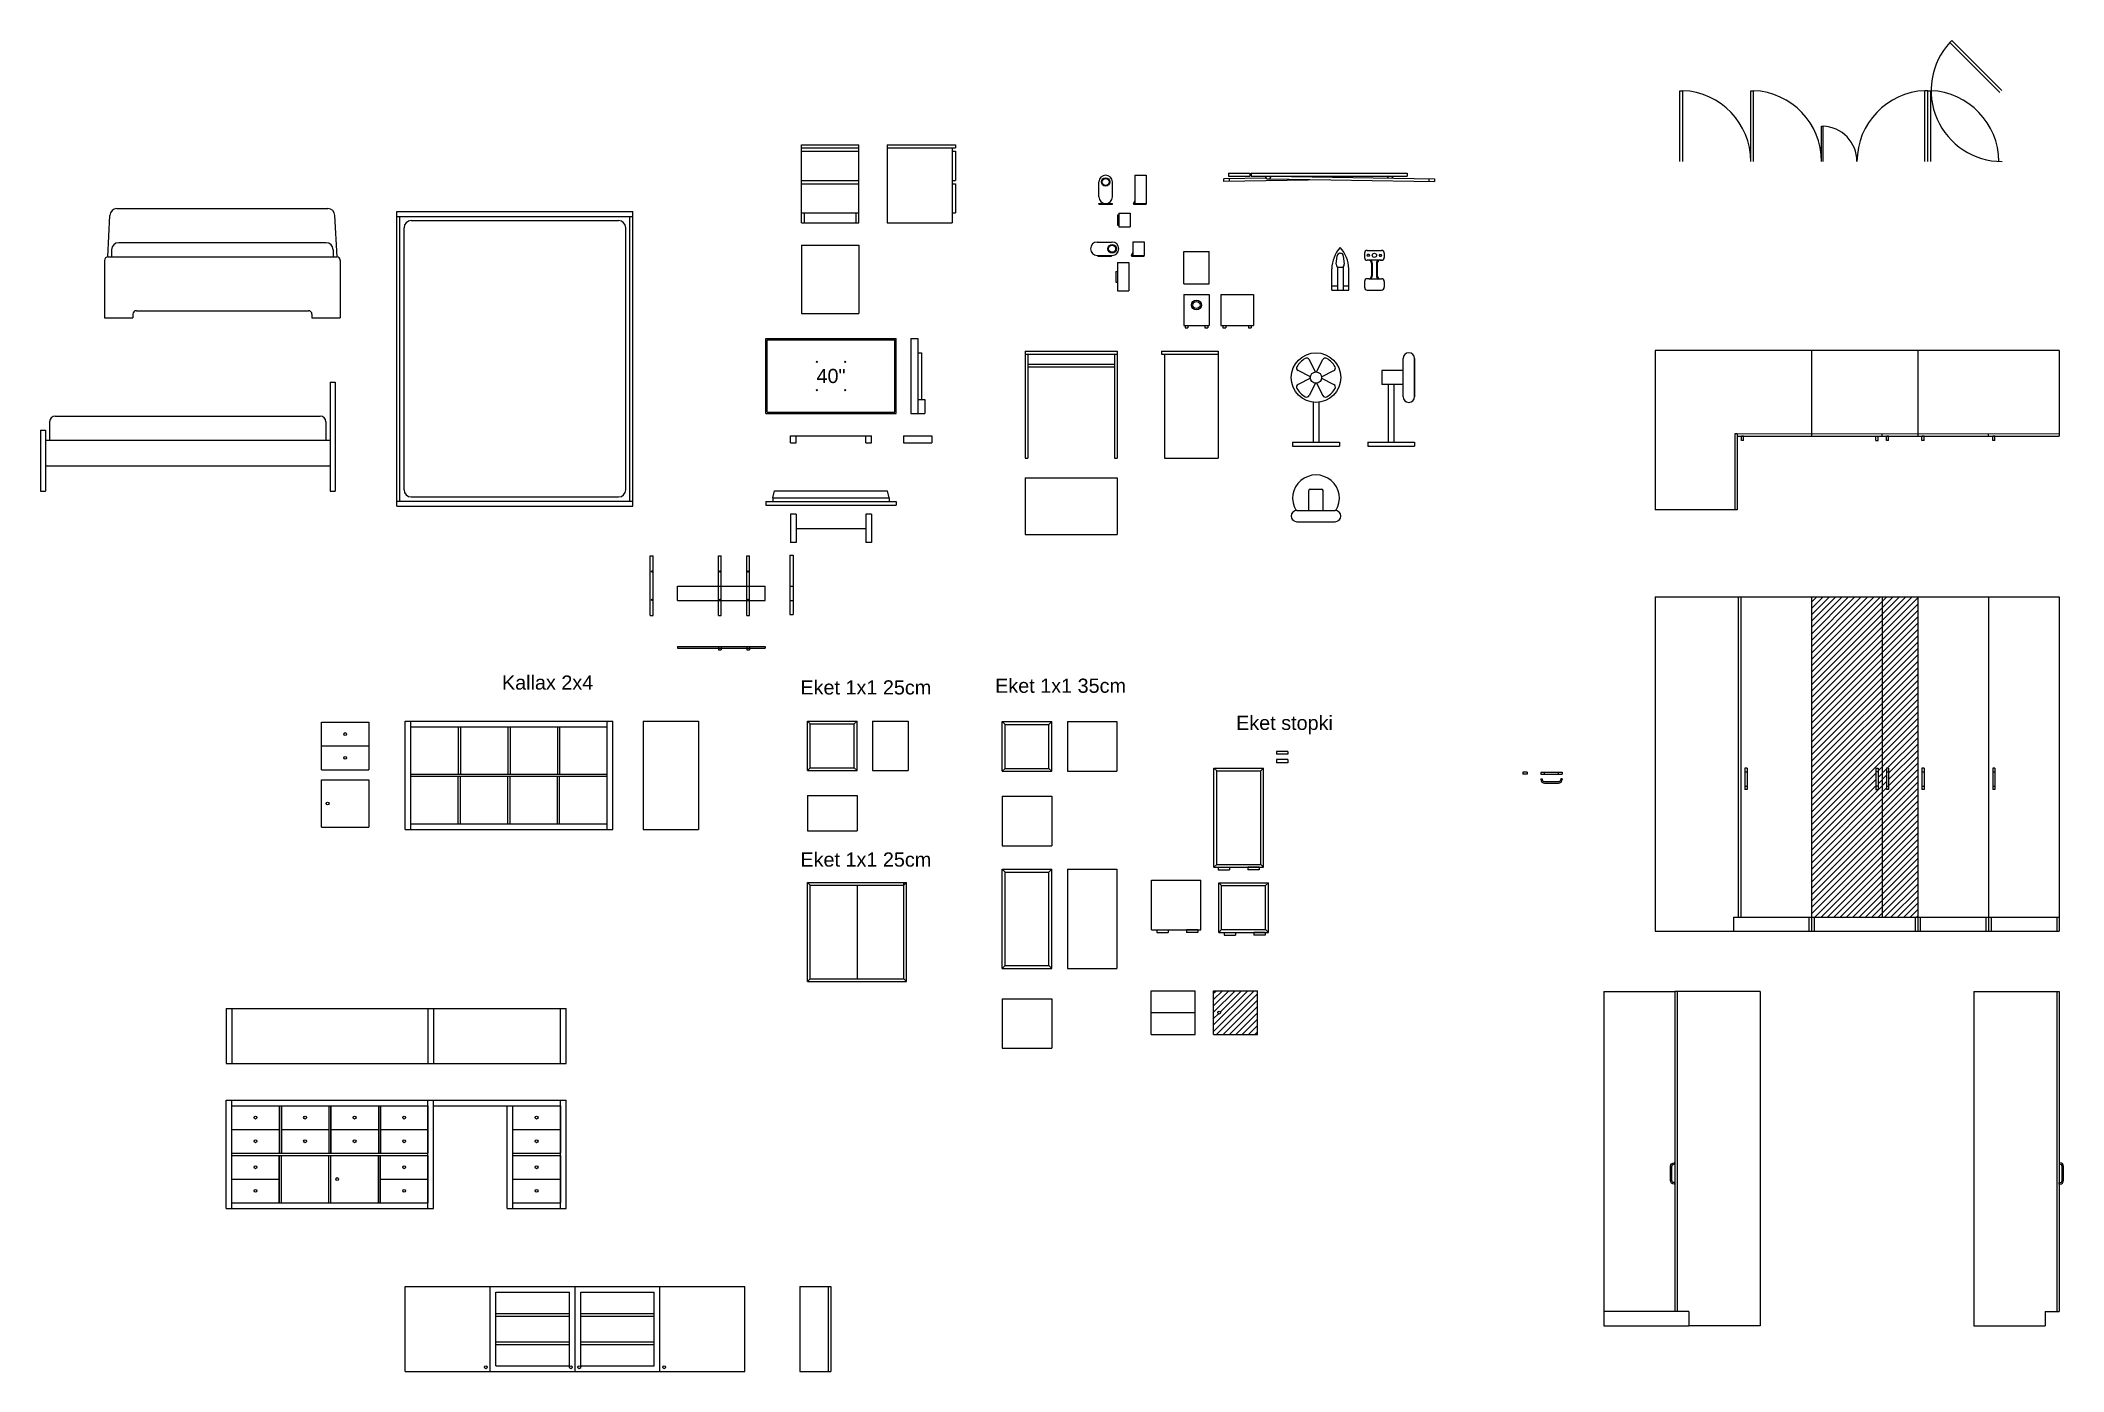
# Model space of a CAD drawing. Header units: millimetres. Extents: x 583 to 3257, y -824 to 1558.
# Drawn here: x 583 to 2012, y 619 to 1558 of the extents above; entities that cross this region are included whole.
import ezdxf
from ezdxf.lldxf.tags import DXFTag

# ---------------------------------------------------------------- set-up
doc = ezdxf.new("R2010")
doc.units = ezdxf.units.MM
tags = doc.linetypes.add('03B018', pattern=[5.4, 2.16, -3.24]).pattern_tags.tags
tags[6:7] = [DXFTag(74, 4), DXFTag(75, 0), DXFTag(340, '0'), DXFTag(46, 1.0), DXFTag(50, 0.0), DXFTag(44, 0.0), DXFTag(45, 0.0)]
tags[4:5] = [DXFTag(74, 4), DXFTag(75, 0), DXFTag(340, '0'), DXFTag(46, 1.0), DXFTag(50, 0.0), DXFTag(44, 0.0), DXFTag(45, 0.0)]

msp = doc.modelspace()

# ---------------------------------------------------------------- texts
at = {"char_height": 10, "attachment_point": 5}
for s, insert, width in [('{\\fArial|b0|i0|c238|p0;40"}', (1141.168, 1321.527), 90), ('{\\fArial|b0|i0|c238|p0;Kallax 2x4}', (941.022, 1105.138), 128.96543), ('{\\fArial|b0|i0|c238|p0;Eket 1x1 25cm}', (1165.759, 1101.71), 128.96543), ('{\\fArial|b0|i0|c238|p0;Eket 1x1 35cm}', (1303.261, 1102.907), 128.96543), ('{\\fArial|b0|i0|c238|p0;Eket stopki}', (1461.411, 1075.25), 106.68525), ('{\\fArial|b0|i0|c238|p0;Eket 1x1 25cm}', (1165.759, 980.213), 128.96543)]:
    msp.add_mtext(s, dxfattribs=dict(at, insert=insert, width=width))

# ---------------------------------------------------------------- blocks, each defined once
blk = doc.blocks.new('Z$W@#19718')
for p, q in [((0, 0), (0, 42)), ((0, 42), (2, 42)), ((2, 0), (2, 42)), ((0, 0), (2, 0))]:
    blk.add_line(p, q)
for centre in [(1, 31), (1, 11)]:
    blk.add_circle(centre, 0.4)
blk = doc.blocks.new('Z$W@#24218')
for p, q in [((0, 15), (0.5, 15)), ((0, 15), (0, 14)), ((0, 14), (0.5, 14)), ((0, 0), (0, 1)), ((0, 1), (0.5, 1)), ((0, 0), (0.5, 0)), ((2, 2.5), (2, 12.5)), ((3, 2.5), (3, 12.5))]:
    blk.add_line(p, q)
for centre, radius, start, end in [((0.5, 12.5), 2.5, 0, 90), ((0.5, 12.5), 1.5, 0, 90), ((0.5, 2.5), 1.5, 270, 0), ((0.5, 2.5), 2.5, 270, 0)]:
    blk.add_arc(centre, radius, start, end)
blk = doc.blocks.new('Z$W@#10013')
for p, q in [((0, 0), (0, 33.5)), ((0, 33.5), (33.5, 33.5)), ((33.5, 33.5), (33.5, 0)), ((0, 0), (33.5, 0))]:
    blk.add_line(p, q)
blk.add_circle((4.4, 16.8), 1)
blk = doc.blocks.new('Z$W@#30806')
for p, q in [((0, 0), (0, 33.5)), ((0, 33.5), (33.5, 33.5)), ((33.5, 33.5), (33.5, 0)), ((0, 16.8), (33.5, 16.8)), ((0, 0), (33.5, 0))]:
    blk.add_line(p, q)
for centre in [(16.7, 25.1), (16.7, 8.4)]:
    blk.add_circle(centre, 1)
blk = doc.blocks.new('Z$W@#6659')
for p, q in [((0, 0), (0, 33.5)), ((0, 33.5), (33.5, 33.5)), ((33.5, 33.5), (33.5, 0)), ((0, 16.8), (33.5, 16.8)), ((0, 0), (33.5, 0))]:
    blk.add_line(p, q)
for centre in [(16.7, 25.1), (16.7, 8.4)]:
    blk.add_circle(centre, 1)
blk = doc.blocks.new('Z$W@#11045')
for p, q in [((0, 0), (0, 33.5)), ((0, 33.5), (33.5, 33.5)), ((33.5, 33.5), (33.5, 0)), ((0, 16.8), (33.5, 16.8)), ((0, 0), (33.5, 0))]:
    blk.add_line(p, q)
for centre in [(16.7, 25.1), (16.7, 8.4)]:
    blk.add_circle(centre, 1)
blk = doc.blocks.new('Z$W@#21202')
for p, q in [((0, 0), (0, 33.5)), ((0, 33.5), (33.5, 33.5)), ((33.5, 33.5), (33.5, 0)), ((0, 16.8), (33.5, 16.8)), ((0, 0), (33.5, 0))]:
    blk.add_line(p, q)
for centre in [(16.7, 25.1), (16.7, 8.4)]:
    blk.add_circle(centre, 1)
blk = doc.blocks.new('Z$W@#22273')
for p, q in [((0, 0), (0, 33.5)), ((0, 33.5), (33.5, 33.5)), ((33.5, 33.5), (33.5, 0)), ((0, 16.8), (33.5, 16.8)), ((0, 0), (33.5, 0))]:
    blk.add_line(p, q)
for centre in [(16.7, 25.1), (16.7, 8.4)]:
    blk.add_circle(centre, 1)
blk = doc.blocks.new('Z$W@#16909')
for p, q in [((0, 0), (0, 33.5)), ((0, 33.5), (33.5, 33.5)), ((33.5, 33.5), (33.5, 0)), ((0, 16.8), (33.5, 16.8)), ((0, 0), (33.5, 0))]:
    blk.add_line(p, q)
for centre in [(16.7, 25.1), (16.7, 8.4)]:
    blk.add_circle(centre, 1)
blk = doc.blocks.new('Z$W@#27276')
for p, q in [((0, 0), (0, 33.5)), ((0, 33.5), (33.5, 33.5)), ((33.5, 33.5), (33.5, 0)), ((0, 16.8), (33.5, 16.8)), ((0, 0), (33.5, 0))]:
    blk.add_line(p, q)
for centre in [(16.7, 25.1), (16.7, 8.4)]:
    blk.add_circle(centre, 1)
blk = doc.blocks.new('Z$W@#724')
for p, q in [((0, 0), (0, 33.5)), ((0, 33.5), (33.5, 33.5)), ((33.5, 33.5), (33.5, 0)), ((0, 16.8), (33.5, 16.8)), ((0, 0), (33.5, 0))]:
    blk.add_line(p, q)
for centre in [(16.7, 25.1), (16.7, 8.4)]:
    blk.add_circle(centre, 1)

# ---------------------------------------------------------------- hatches: boundary and pattern name
h = msp.add_hatch()
h.set_pattern_fill('ANSI31', color=256, style=0)
h.set_pattern_definition([(45, (-292.775, 1617.4406), (-2.245064, 2.245064), [])])
h.paths.add_polyline_path([(1833.53, 939.689), (1883.53, 939.689), (1883.53, 1165.689), (1833.53, 1165.689)])
h.paths.add_polyline_path([(1879.03, 1032.189), (1879.03, 1029.689), (1880.53, 1029.689), (1880.53, 1032.189), (1880.53, 1042.189), (1880.53, 1044.689), (1879.03, 1044.689), (1879.03, 1042.189)], flags=16)
h.paths.add_polyline_path([(1908.53, 939.689), (1908.53, 1165.689), (1883.53, 1165.689), (1883.53, 939.689)])
h.paths.add_polyline_path([(1886.53, 1032.189), (1886.53, 1029.689), (1888.03, 1029.689), (1888.03, 1032.189), (1888.03, 1042.189), (1888.03, 1044.689), (1886.53, 1044.689), (1886.53, 1042.189)], flags=16)
h = msp.add_hatch()
h.set_pattern_fill('ANSI31', color=256, style=0)
h.paths.add_polyline_path([(1411.314, 887.723), (1411.314, 856.723), (1442.314, 856.723), (1442.314, 887.723)])
h.paths.add_polyline_path([(1416.298, 872.223, 1), (1414.298, 872.223, 1)], flags=16)

# ---------------------------------------------------------------- linework, layer by layer
for p, q in [((1931.232, 1556.968), (1932.646, 1558.382)), ((1968.002, 1523.027), (1932.646, 1558.382)), ((1966.587, 1521.613), (1931.232, 1556.968)), ((1740.675, 1472.957), (1740.675, 1522.957)), ((1740.675, 1522.957), (1742.675, 1522.957)), ((1742.675, 1472.957), (1742.675, 1522.957)), ((1790.675, 1472.957), (1790.675, 1522.957)), ((1790.675, 1522.957), (1792.675, 1522.957)), ((1792.675, 1472.957), (1792.675, 1522.957)), ((1913.675, 1472.957), (1913.675, 1522.957)), ((1915.675, 1522.957), (1913.675, 1522.957)), ((1913.675, 1472.957), (1913.675, 1522.957)), ((1915.675, 1522.957), (1913.675, 1522.957)), ((1915.675, 1472.957), (1915.675, 1522.957)), ((1915.675, 1472.957), (1915.675, 1522.957)), ((1915.675, 1472.957), (1915.675, 1522.957)), ((1915.748, 1472.957), (1915.748, 1522.957)), ((1915.748, 1522.957), (1917.748, 1522.957)), ((1917.748, 1472.957), (1917.748, 1522.957)), ((1918.045, 1522.984), (1918.045, 1520.984)), ((1840.675, 1472.957), (1840.675, 1497.957)), ((1840.675, 1472.957), (1840.675, 1497.957)), ((1840.675, 1472.957), (1840.675, 1497.957)), ((1840.675, 1497.957), (1841.675, 1497.957)), ((1841.675, 1472.957), (1841.675, 1497.957)), ((1120.357, 1429.655), (1120.357, 1484.655)), ((1120.357, 1484.655), (1160.857, 1484.655)), ((1120.357, 1482.655), (1160.857, 1482.655)), ((1120.357, 1480.155), (1160.857, 1480.155)), ((1160.857, 1429.655), (1160.857, 1484.655)), ((1180.913, 1484.655), (1229.113, 1484.655)), ((1180.913, 1484.655), (1180.913, 1429.655)), ((1180.913, 1482.655), (1229.113, 1482.655)), ((1226.613, 1482.655), (1226.613, 1429.655)), ((1226.613, 1480.155), (1229.113, 1480.155)), ((1229.113, 1484.655), (1229.113, 1482.655)), ((1229.113, 1480.155), (1229.113, 1459.655)), ((1120.357, 1459.655), (1160.857, 1459.655)), ((1226.613, 1459.655), (1229.113, 1459.655)), ((1330.335, 1448.034), (1330.335, 1458.534)), ((1339.835, 1448.034), (1339.835, 1458.534)), ((1355.704, 1463.284), (1363.704, 1463.284)), ((1355.704, 1463.284), (1355.704, 1443.284)), ((1363.704, 1463.284), (1363.704, 1442.784)), ((1448.529, 1461.243), (1418.528, 1460.748)), ((1418.561, 1458.748), (1418.528, 1460.748)), ((1492.945, 1459.977), (1418.561, 1458.748)), ((1421.945, 1464.683), (1421.945, 1462.683)), ((1421.945, 1464.683), (1436.945, 1464.683)), ((1421.945, 1462.683), (1436.945, 1462.683)), ((1422.561, 1458.814), (1422.528, 1460.814)), ((1436.945, 1464.683), (1436.945, 1462.683)), ((1436.945, 1464.183), (1437.945, 1464.183)), ((1436.945, 1463.183), (1437.945, 1463.183)), ((1437.945, 1464.683), (1547.945, 1464.683)), ((1437.945, 1464.683), (1437.945, 1462.683)), ((1437.945, 1462.683), (1547.945, 1462.683)), ((1450.174, 1460.683), (1567.278, 1458.749)), ((1451.951, 1462.654), (1567.36, 1460.748)), ((1533.939, 1462.654), (1492.945, 1461.977)), ((1547.945, 1464.683), (1547.945, 1462.683)), ((1563.359, 1460.814), (1563.277, 1458.815)), ((1567.36, 1460.748), (1567.278, 1458.749)), ((1120.357, 1457.155), (1160.857, 1457.155)), ((1226.613, 1457.155), (1229.113, 1457.155)), ((1229.113, 1457.155), (1229.113, 1436.655)), ((1330.335, 1443.284), (1339.835, 1443.284)), ((1330.335, 1442.784), (1330.335, 1443.284)), ((1339.835, 1442.784), (1339.835, 1443.284)), ((1354.704, 1443.284), (1355.704, 1445.284)), ((1354.704, 1443.284), (1363.704, 1443.284)), ((1354.704, 1443.284), (1354.704, 1442.784)), ((630.372, 1405.664), (631.893, 1434.937)), ((636.886, 1439.678), (785.892, 1439.678)), ((792.406, 1405.664), (790.885, 1434.937)), ((834.671, 1229.711), (834.671, 1437.711)), ((834.671, 1437.711), (1001.171, 1437.711)), ((834.671, 1434.211), (1001.171, 1434.211)), ((836.671, 1233.211), (836.671, 1434.211)), ((844.671, 1431.211), (991.171, 1431.211)), ((999.171, 1233.211), (999.171, 1434.211)), ((1001.171, 1229.711), (1001.171, 1437.711)), ((1120.357, 1436.655), (1160.857, 1436.655)), ((1120.357, 1429.655), (1160.857, 1429.655)), ((1122.357, 1429.655), (1122.357, 1436.655)), ((1158.857, 1429.655), (1158.857, 1436.655)), ((1180.913, 1429.655), (1226.613, 1429.655)), ((1226.613, 1436.655), (1229.113, 1436.655)), ((1330.335, 1442.784), (1339.835, 1442.784)), ((1343.487, 1435.431), (1343.487, 1427.931)), ((1343.487, 1435.431), (1344.487, 1435.431)), ((1344.487, 1436.431), (1344.487, 1426.931)), ((1344.487, 1436.431), (1352.487, 1436.431)), ((1352.487, 1436.431), (1352.487, 1426.931)), ((1354.704, 1442.784), (1363.704, 1442.784)), ((784.639, 1415.678), (638.139, 1415.678)), ((839.671, 1241.211), (839.671, 1426.211)), ((996.171, 1241.211), (996.171, 1426.211)), ((1329.151, 1416.132), (1339.651, 1416.132)), ((1343.487, 1427.931), (1344.487, 1427.931)), ((1344.487, 1426.931), (1352.487, 1426.931)), ((1354.319, 1416.159), (1354.319, 1406.659)), ((1354.319, 1416.159), (1362.319, 1416.159)), ((1362.319, 1416.159), (1362.319, 1406.659)), ((628.139, 1403.178), (628.139, 1362.678)), ((630.639, 1405.678), (792.139, 1405.678)), ((633.139, 1410.678), (633.139, 1405.678)), ((789.639, 1410.678), (789.639, 1405.678)), ((794.639, 1403.178), (794.639, 1362.678)), ((1120.357, 1413.965), (1120.357, 1365.765)), ((1120.357, 1413.965), (1160.857, 1413.965)), ((1160.857, 1413.965), (1160.857, 1365.765)), ((1329.151, 1406.632), (1339.651, 1406.632)), ((1329.651, 1406.632), (1339.151, 1406.632)), ((1329.651, 1406.132), (1329.651, 1406.632)), ((1329.651, 1406.132), (1339.151, 1406.132)), ((1339.151, 1406.132), (1339.151, 1406.632)), ((1343.39, 1401.622), (1351.39, 1401.622)), ((1343.39, 1401.622), (1343.39, 1381.622)), ((1351.39, 1401.622), (1351.39, 1381.622)), ((1353.319, 1406.659), (1354.319, 1408.659)), ((1353.319, 1406.659), (1362.319, 1406.659)), ((1353.319, 1406.659), (1353.319, 1406.159)), ((1353.319, 1406.159), (1362.319, 1406.159)), ((1354.319, 1406.659), (1362.319, 1406.659)), ((1362.319, 1406.159), (1362.319, 1406.659)), ((1390.234, 1386.54), (1390.234, 1409.54)), ((1390.234, 1409.54), (1408.234, 1409.54)), ((1408.234, 1386.54), (1408.234, 1409.54)), ((1497.967, 1400.494), (1498.565, 1406.442)), ((1500.555, 1408.242), (1500.937, 1408.242)), ((1502.927, 1406.442), (1503.525, 1400.494)), ((1517.883, 1408.227), (1517.883, 1405.227)), ((1519.883, 1410.227), (1529.883, 1410.227)), ((1529.883, 1403.227), (1519.883, 1403.227)), ((1521.13, 1407.227), (1520.13, 1407.227)), ((1521.13, 1406.227), (1520.13, 1406.227)), ((1522.883, 1401.227), (1522.883, 1392.227)), ((1523.383, 1401.227), (1523.383, 1392.227)), ((1526.383, 1401.227), (1526.383, 1392.227)), ((1526.883, 1401.227), (1526.883, 1392.227)), ((1528.636, 1407.227), (1529.636, 1407.227)), ((1528.636, 1406.227), (1529.636, 1406.227)), ((1528.883, 1403.227), (1529.883, 1403.227)), ((1531.883, 1408.227), (1531.883, 1405.227)), ((1342.39, 1395.372), (1342.39, 1387.872)), ((1342.39, 1395.372), (1343.39, 1395.372)), ((1342.39, 1387.872), (1343.39, 1387.872)), ((1390.234, 1386.54), (1408.234, 1386.54)), ((1494.746, 1382.227), (1494.746, 1397.227)), ((1498.746, 1398.703), (1498.746, 1382.227)), ((1499.957, 1398.294), (1501.535, 1398.294)), ((1502.746, 1398.703), (1502.746, 1382.227)), ((1506.746, 1382.227), (1506.746, 1397.227)), ((1517.883, 1388.227), (1517.883, 1384.227)), ((1520.883, 1390.227), (1519.883, 1390.227)), ((1520.883, 1390.227), (1529.383, 1390.227)), ((1528.883, 1390.227), (1529.883, 1390.227)), ((1531.883, 1388.227), (1531.883, 1384.227)), ((1343.39, 1381.622), (1351.39, 1381.622)), ((1390.234, 1379.178), (1390.234, 1357.178)), ((1390.234, 1379.178), (1408.234, 1379.178)), ((1408.234, 1379.178), (1408.234, 1357.178)), ((1416.404, 1379.178), (1439.404, 1379.178)), ((1416.404, 1379.178), (1416.404, 1357.178)), ((1439.404, 1379.178), (1439.404, 1357.178)), ((1494.746, 1385.227), (1498.746, 1385.227)), ((1494.746, 1382.227), (1506.746, 1382.227)), ((1502.746, 1385.227), (1506.746, 1385.227)), ((1519.883, 1382.227), (1529.883, 1382.227)), ((628.139, 1362.678), (648.139, 1362.678)), ((648.139, 1365.178), (648.139, 1362.678)), ((650.639, 1367.678), (772.139, 1367.678)), ((774.639, 1365.178), (774.639, 1362.678)), ((774.639, 1362.678), (794.639, 1362.678)), ((1120.357, 1365.765), (1160.857, 1365.765)), ((1095.168, 1295.027), (1095.168, 1348.027)), ((1095.168, 1348.027), (1187.168, 1348.027)), ((1096.168, 1347.027), (1186.168, 1347.027)), ((1096.168, 1296.027), (1096.168, 1347.027)), ((1186.168, 1296.027), (1186.168, 1347.027)), ((1187.168, 1295.027), (1187.168, 1348.027)), ((1197.455, 1348.027), (1197.455, 1295.027)), ((1197.455, 1348.027), (1202.455, 1348.027)), ((1202.455, 1348.027), (1202.455, 1295.027)), ((1390.234, 1357.178), (1408.234, 1357.178)), ((1391.234, 1357.178), (1391.234, 1355.678)), ((1391.234, 1355.678), (1393.234, 1355.678)), ((1393.234, 1357.178), (1393.234, 1355.678)), ((1405.234, 1357.178), (1405.234, 1355.678)), ((1405.234, 1355.678), (1407.234, 1355.678)), ((1407.234, 1357.178), (1407.234, 1355.678)), ((1416.404, 1357.178), (1439.404, 1357.178)), ((1417.904, 1357.178), (1417.904, 1355.678)), ((1417.904, 1355.678), (1419.904, 1355.678)), ((1419.904, 1357.178), (1419.904, 1355.678)), ((1435.904, 1357.178), (1435.904, 1355.678)), ((1435.904, 1355.678), (1437.904, 1355.678)), ((1437.904, 1357.178), (1437.904, 1355.678)), ((1202.455, 1338.027), (1204.955, 1338.027)), ((1204.955, 1338.027), (1204.955, 1305.027)), ((1278.248, 1339.04), (1278.248, 1263.54)), ((1278.248, 1339.04), (1343.248, 1339.04)), ((1278.248, 1337.04), (1343.248, 1337.04)), ((1280.248, 1337.04), (1280.248, 1263.54)), ((1280.248, 1330.04), (1341.248, 1330.04)), ((1341.248, 1337.04), (1341.248, 1263.54)), ((1343.248, 1339.04), (1343.248, 1263.54)), ((1374.64, 1339.04), (1414.64, 1339.04)), ((1374.64, 1339.04), (1374.64, 1337.04)), ((1374.64, 1337.04), (1414.64, 1337.04)), ((1376.64, 1337.04), (1376.64, 1263.54)), ((1414.64, 1339.04), (1414.64, 1263.54)), ((1483.203, 1324.433), (1478.749, 1333.107)), ((1484.082, 1324.433), (1488.536, 1333.107)), ((1545.177, 1306.958), (1545.177, 1333.958)), ((1549.177, 1337.958), (1549.177, 1337.958)), ((1553.177, 1333.958), (1553.177, 1306.958)), ((1553.177, 1306.958), (1553.177, 1333.958)), ((1833.53, 1339.461), (1723.13, 1339.461)), ((1723.13, 1339.461), (1723.13, 1227.161)), ((1833.53, 1339.461), (1833.53, 1279.061)), ((1933.53, 1339.461), (1833.53, 1339.461)), ((1833.53, 1339.461), (1833.53, 1279.061)), ((1833.53, 1339.461), (1833.53, 1279.061)), ((1908.53, 1339.461), (1908.53, 1279.061)), ((2008.53, 1339.461), (1908.53, 1339.461)), ((1908.53, 1339.461), (1908.53, 1279.061)), ((2008.53, 1339.461), (2008.53, 1279.061)), ((787.406, 1317.253), (787.406, 1240.253)), ((787.406, 1317.253), (790.906, 1317.253)), ((790.906, 1317.253), (790.906, 1240.253)), ((1280.248, 1328.04), (1341.248, 1328.04)), ((1479.667, 1320.897), (1470.993, 1325.351)), ((1479.667, 1320.018), (1470.993, 1315.564)), ((1483.203, 1316.482), (1478.749, 1307.808)), ((1484.082, 1316.482), (1488.536, 1307.808)), ((1487.618, 1320.897), (1496.292, 1325.351)), ((1487.618, 1320.018), (1496.292, 1315.564)), ((1545.177, 1325.458), (1530.177, 1325.458)), ((1530.177, 1325.458), (1530.177, 1315.458)), ((1545.177, 1315.458), (1530.177, 1315.458)), ((1534.677, 1315.458), (1534.677, 1274.958)), ((1538.677, 1315.458), (1538.677, 1274.958)), ((1202.455, 1305.027), (1207.455, 1305.027)), ((1207.455, 1305.027), (1207.455, 1295.027)), ((1481.643, 1302.958), (1481.643, 1274.958)), ((1485.643, 1302.958), (1485.643, 1274.958)), ((1549.177, 1302.958), (1549.177, 1302.958)), ((589.406, 1289.253), (589.406, 1276.253)), ((593.406, 1293.253), (780.406, 1293.253)), ((784.406, 1289.253), (784.406, 1276.253)), ((1095.168, 1295.027), (1187.168, 1295.027)), ((1096.168, 1296.027), (1186.168, 1296.027)), ((1197.455, 1295.027), (1207.455, 1295.027)), ((582.906, 1283.253), (582.906, 1240.253)), ((582.906, 1283.253), (586.406, 1283.253)), ((586.406, 1283.253), (586.406, 1240.253)), ((586.406, 1276.253), (787.406, 1276.253)), ((1112.668, 1274.297), (1112.668, 1279.297)), ((1112.668, 1279.297), (1116.668, 1279.297)), ((1112.668, 1274.297), (1116.668, 1274.297)), ((1116.668, 1274.297), (1116.668, 1279.297)), ((1116.668, 1279.297), (1165.668, 1279.297)), ((1165.668, 1274.297), (1165.668, 1279.297)), ((1165.668, 1279.297), (1169.668, 1279.297)), ((1165.668, 1274.297), (1169.668, 1274.297)), ((1169.668, 1274.297), (1169.668, 1279.297)), ((1192.455, 1279.297), (1212.455, 1279.297)), ((1192.455, 1279.297), (1192.455, 1274.297)), ((1192.455, 1274.297), (1212.455, 1274.297)), ((1212.455, 1279.297), (1212.455, 1274.297)), ((1467.143, 1274.958), (1467.143, 1271.958)), ((1467.143, 1274.958), (1500.143, 1274.958)), ((1467.143, 1271.958), (1500.143, 1271.958)), ((1500.143, 1274.958), (1500.143, 1271.958)), ((1520.177, 1274.958), (1553.177, 1274.958)), ((1520.177, 1274.958), (1520.177, 1271.958)), ((1520.177, 1271.958), (1553.177, 1271.958)), ((1553.177, 1274.958), (1553.177, 1271.958)), ((1779.33, 1280.861), (1779.33, 1227.161)), ((1781.13, 1280.861), (1779.33, 1280.861)), ((1781.13, 1280.861), (2008.53, 1280.892)), ((1781.13, 1280.861), (1781.13, 1279.061)), ((1781.13, 1279.061), (2008.53, 1279.092)), ((1781.13, 1279.061), (1781.13, 1227.161)), ((1784.13, 1276.068), (1784.13, 1279.068)), ((1785.63, 1279.068), (1784.13, 1279.068)), ((1785.63, 1276.068), (1784.13, 1276.068)), ((1785.63, 1276.068), (1785.63, 1279.068)), ((1879.03, 1276.082), (1879.03, 1279.082)), ((1879.03, 1279.082), (1880.53, 1279.082)), ((1879.03, 1276.082), (1880.53, 1276.082)), ((1880.53, 1276.082), (1880.53, 1279.082)), ((1883.53, 1279.061), (1883.53, 1280.875)), ((1886.53, 1276.082), (1886.53, 1279.082)), ((1888.03, 1279.082), (1886.53, 1279.082)), ((1888.03, 1276.082), (1886.53, 1276.082)), ((1888.03, 1276.082), (1888.03, 1279.082)), ((1911.53, 1276.085), (1911.53, 1279.085)), ((1913.03, 1279.085), (1911.53, 1279.085)), ((1913.03, 1276.085), (1911.53, 1276.085)), ((1913.03, 1276.085), (1913.03, 1279.085)), ((1958.53, 1279.061), (1958.53, 1280.885)), ((1961.53, 1276.085), (1961.53, 1279.085)), ((1963.03, 1279.085), (1961.53, 1279.085)), ((1963.03, 1276.085), (1961.53, 1276.085)), ((1963.03, 1276.085), (1963.03, 1279.085)), ((586.406, 1258.253), (787.406, 1258.253)), ((1278.248, 1263.54), (1280.248, 1263.54)), ((1341.248, 1263.54), (1343.248, 1263.54)), ((1376.64, 1263.54), (1414.64, 1263.54)), ((1278.248, 1249.692), (1278.248, 1209.692)), ((1278.248, 1249.692), (1343.248, 1249.692)), ((1343.248, 1249.692), (1343.248, 1209.692)), ((582.906, 1240.253), (586.406, 1240.253)), ((787.406, 1240.253), (790.906, 1240.253)), ((834.671, 1233.211), (1001.171, 1233.211)), ((834.671, 1229.711), (1001.171, 1229.711)), ((844.671, 1236.211), (991.171, 1236.211)), ((1095.168, 1232.995), (1187.168, 1232.995)), ((1095.168, 1232.995), (1095.168, 1230.495)), ((1095.168, 1230.495), (1187.168, 1230.495)), ((1100.168, 1235.495), (1101.168, 1240.495)), ((1100.168, 1235.495), (1182.168, 1235.495)), ((1100.168, 1235.495), (1100.168, 1232.995)), ((1101.168, 1240.495), (1181.168, 1240.495)), ((1182.168, 1235.495), (1181.168, 1240.495)), ((1182.168, 1235.495), (1182.168, 1232.995)), ((1187.168, 1232.995), (1187.168, 1230.495)), ((1478.643, 1226.734), (1478.643, 1240.734)), ((1479.643, 1241.734), (1487.643, 1241.734)), ((1488.643, 1226.734), (1488.643, 1240.734)), ((1112.668, 1224.029), (1112.668, 1204.029)), ((1116.668, 1224.029), (1112.668, 1224.029)), ((1116.668, 1224.029), (1116.668, 1204.029)), ((1169.668, 1224.029), (1165.668, 1224.029)), ((1165.668, 1224.029), (1165.668, 1204.029)), ((1169.668, 1224.029), (1169.668, 1204.029)), ((1467.143, 1222.734), (1467.143, 1222.734)), ((1470.143, 1226.734), (1497.143, 1226.734)), ((1470.143, 1218.734), (1497.143, 1218.734)), ((1501.143, 1222.734), (1501.143, 1222.734)), ((1781.13, 1227.161), (1723.13, 1227.161)), ((1116.668, 1204.029), (1112.668, 1204.029)), ((1116.668, 1214.029), (1165.668, 1214.029)), ((1169.668, 1204.029), (1165.668, 1204.029)), ((1278.248, 1209.692), (1343.248, 1209.692)), ((1013.573, 1152.562), (1013.573, 1194.562)), ((1013.573, 1194.562), (1015.573, 1194.562)), ((1015.573, 1152.562), (1015.573, 1194.562)), ((1112.182, 1195.189), (1114.482, 1195.189)), ((1112.182, 1195.189), (1112.182, 1153.189)), ((1114.482, 1195.189), (1114.482, 1153.189)), ((1032.713, 1163.189), (1032.713, 1173.189)), ((1032.713, 1173.189), (1094.713, 1173.189)), ((1094.713, 1163.189), (1094.713, 1173.189)), ((1112.182, 1184.189), (1112.432, 1184.189)), ((1112.182, 1173.189), (1114.482, 1173.189)), ((1114.232, 1184.189), (1114.482, 1184.189)), ((1032.713, 1163.189), (1094.713, 1163.189)), ((1112.182, 1163.189), (1114.482, 1163.189)), ((1723.13, 1165.689), (1723.13, 929.689)), ((1723.13, 1165.689), (2008.53, 1165.689)), ((1781.73, 1165.689), (1781.73, 939.689)), ((1783.53, 1165.689), (1783.53, 939.689)), ((1833.53, 1165.689), (1833.53, 929.689)), ((1883.53, 1165.689), (1883.53, 939.689)), ((1908.53, 1165.689), (1908.53, 929.689)), ((1958.53, 1165.689), (1958.53, 929.689)), ((2008.53, 1165.689), (2008.53, 929.689)), ((1013.573, 1152.562), (1015.573, 1152.562)), ((1112.182, 1154.189), (1112.432, 1154.189)), ((1112.182, 1153.189), (1114.482, 1153.189)), ((1114.232, 1154.189), (1114.482, 1154.189)), ((1032.713, 1130.541), (1032.713, 1129.541)), ((1032.713, 1130.541), (1094.713, 1130.541)), ((1032.713, 1129.541), (1094.713, 1129.541)), ((1061.713, 1130.541), (1061.713, 1128.241)), ((1063.713, 1130.541), (1063.713, 1128.241)), ((1081.713, 1130.541), (1081.713, 1128.241)), ((1083.713, 1130.541), (1083.713, 1128.241)), ((1094.713, 1130.541), (1094.713, 1129.541)), ((1061.713, 1128.241), (1063.713, 1128.241)), ((1081.713, 1128.241), (1083.713, 1128.241)), ((781.337, 1043.702), (781.337, 1077.202)), ((781.337, 1077.202), (814.837, 1077.202)), ((814.837, 1077.202), (814.837, 1043.702)), ((840.492, 1001.524), (840.492, 1078.024)), ((840.492, 1078.024), (986.992, 1078.024)), ((844.492, 1001.524), (844.492, 1078.024)), ((844.492, 1074.024), (982.992, 1074.024)), ((877.992, 1074.024), (877.992, 1040.524)), ((879.492, 1074.024), (879.492, 1040.524)), ((912.992, 1074.024), (912.992, 1040.524)), ((914.492, 1074.024), (914.492, 1040.524)), ((947.992, 1074.024), (947.992, 1040.524)), ((949.492, 1074.024), (949.492, 1040.524)), ((982.992, 1001.524), (982.992, 1078.024)), ((986.992, 1001.524), (986.992, 1078.024)), ((1008.601, 1078.024), (1008.601, 1001.524)), ((1008.601, 1078.024), (1047.601, 1078.024)), ((1047.601, 1078.024), (1047.601, 1001.524)), ((1124.548, 1043.024), (1124.548, 1078.024)), ((1124.548, 1078.024), (1159.548, 1078.024)), ((1126.548, 1076.024), (1124.548, 1078.024)), ((1126.548, 1045.024), (1126.548, 1076.024)), ((1126.548, 1076.024), (1157.548, 1076.024)), ((1157.548, 1076.024), (1159.548, 1078.024)), ((1157.548, 1045.024), (1157.548, 1076.024)), ((1159.548, 1043.024), (1159.548, 1078.024)), ((1170.569, 1078.024), (1195.569, 1078.024)), ((1170.569, 1078.024), (1170.569, 1043.024)), ((1195.569, 1078.024), (1195.569, 1043.024)), ((1262.051, 1042.625), (1262.051, 1077.625)), ((1262.051, 1077.625), (1297.051, 1077.625)), ((1264.051, 1075.625), (1262.051, 1077.625)), ((1264.051, 1044.625), (1264.051, 1075.625)), ((1264.051, 1075.625), (1295.051, 1075.625)), ((1295.051, 1075.625), (1297.051, 1077.625)), ((1295.051, 1044.625), (1295.051, 1075.625)), ((1297.051, 1042.625), (1297.051, 1077.625)), ((1308.071, 1077.625), (1343.071, 1077.625)), ((1308.071, 1077.625), (1308.071, 1042.625)), ((1343.071, 1077.625), (1343.071, 1042.625)), ((781.337, 1060.452), (814.837, 1060.452)), ((781.337, 1043.702), (814.837, 1043.702)), ((1126.548, 1045.024), (1124.548, 1043.024)), ((1124.548, 1043.024), (1159.548, 1043.024)), ((1126.548, 1045.024), (1157.548, 1045.024)), ((1157.548, 1045.024), (1159.548, 1043.024)), ((1170.569, 1043.024), (1195.569, 1043.024)), ((1264.051, 1044.625), (1262.051, 1042.625)), ((1264.051, 1044.625), (1295.051, 1044.625)), ((1295.051, 1044.625), (1297.051, 1042.625)), ((1411.603, 974.89), (1411.603, 1044.89)), ((1411.603, 1044.89), (1446.603, 1044.89)), ((1413.603, 1042.89), (1411.603, 1044.89)), ((1444.603, 1042.89), (1446.603, 1044.89)), ((1446.603, 974.89), (1446.603, 1044.89)), ((1463.69, 1056.619), (1455.69, 1056.619)), ((1455.69, 1056.619), (1455.69, 1054.719)), ((1463.69, 1054.719), (1455.69, 1054.719)), ((1463.69, 1050.909), (1455.69, 1050.909)), ((1455.69, 1050.909), (1455.69, 1048.509)), ((1463.69, 1048.509), (1455.69, 1048.509)), ((1463.69, 1056.619), (1463.69, 1054.719)), ((1463.69, 1050.909), (1463.69, 1048.509)), ((1786.53, 1044.689), (1786.53, 1029.689)), ((1788.03, 1044.689), (1786.53, 1044.689)), ((1788.03, 1044.689), (1788.03, 1029.689)), ((1879.03, 1044.689), (1879.03, 1029.689)), ((1879.03, 1044.689), (1880.53, 1044.689)), ((1880.53, 1044.689), (1880.53, 1029.689)), ((1886.53, 1044.689), (1886.53, 1029.689)), ((1888.03, 1044.689), (1886.53, 1044.689)), ((1888.03, 1044.689), (1888.03, 1029.689)), ((1911.53, 1044.689), (1911.53, 1029.689)), ((1913.03, 1044.689), (1911.53, 1044.689)), ((1913.03, 1044.689), (1913.03, 1029.689)), ((1961.53, 1044.689), (1961.53, 1029.689)), ((1963.03, 1044.689), (1961.53, 1044.689)), ((1963.03, 1044.689), (1963.03, 1029.689)), ((781.337, 1003.053), (781.337, 1036.553)), ((781.337, 1036.553), (814.837, 1036.553)), ((814.837, 1036.553), (814.837, 1003.053)), ((844.492, 1040.524), (982.992, 1040.524)), ((844.492, 1039.024), (982.992, 1039.024)), ((877.992, 1005.524), (877.992, 1039.024)), ((879.492, 1005.524), (879.492, 1039.024)), ((912.992, 1005.524), (912.992, 1039.024)), ((914.492, 1005.524), (914.492, 1039.024)), ((947.992, 1005.524), (947.992, 1039.024)), ((949.492, 1005.524), (949.492, 1039.024)), ((1262.051, 1042.625), (1297.051, 1042.625)), ((1308.071, 1042.625), (1343.071, 1042.625)), ((1413.603, 976.89), (1413.603, 1042.89)), ((1413.603, 1042.89), (1444.603, 1042.89)), ((1444.603, 976.89), (1444.603, 1042.89)), ((1632.776, 1041.973), (1629.776, 1041.973)), ((1629.776, 1041.973), (1629.776, 1040.473)), ((1632.776, 1040.473), (1629.776, 1040.473)), ((1632.776, 1041.973), (1632.776, 1040.473)), ((1642.446, 1041.973), (1657.446, 1041.973)), ((1642.446, 1041.973), (1642.446, 1040.473)), ((1642.446, 1040.473), (1657.446, 1040.473)), ((1642.446, 1037.268), (1642.446, 1036.768)), ((1642.446, 1037.268), (1643.446, 1037.268)), ((1643.446, 1037.268), (1643.446, 1036.768)), ((1644.946, 1040.473), (1644.946, 1041.973)), ((1644.946, 1035.268), (1654.946, 1035.268)), ((1644.946, 1034.268), (1654.946, 1034.268)), ((1654.946, 1040.473), (1654.946, 1041.973)), ((1657.446, 1037.268), (1656.446, 1037.268)), ((1656.446, 1037.268), (1656.446, 1036.768)), ((1657.446, 1041.973), (1657.446, 1040.473)), ((1657.446, 1037.268), (1657.446, 1036.768)), ((1786.53, 1042.189), (1788.03, 1042.189)), ((1786.53, 1032.189), (1788.03, 1032.189)), ((1788.03, 1029.689), (1786.53, 1029.689)), ((1880.53, 1042.189), (1879.03, 1042.189)), ((1880.53, 1032.189), (1879.03, 1032.189)), ((1879.03, 1029.689), (1880.53, 1029.689)), ((1886.53, 1042.189), (1888.03, 1042.189)), ((1886.53, 1032.189), (1888.03, 1032.189)), ((1888.03, 1029.689), (1886.53, 1029.689)), ((1911.53, 1042.189), (1913.03, 1042.189)), ((1911.53, 1032.189), (1913.03, 1032.189)), ((1913.03, 1029.689), (1911.53, 1029.689)), ((1961.53, 1042.189), (1963.03, 1042.189)), ((1961.53, 1032.189), (1963.03, 1032.189)), ((1963.03, 1029.689), (1961.53, 1029.689)), ((1124.548, 1025.434), (1124.548, 1000.434)), ((1124.548, 1025.434), (1159.548, 1025.434)), ((1159.548, 1025.434), (1159.548, 1000.434)), ((1262.051, 1025.035), (1262.051, 990.035)), ((1262.051, 1025.035), (1297.051, 1025.035)), ((1297.051, 1025.035), (1297.051, 990.035)), ((781.337, 1003.053), (814.837, 1003.053)), ((840.492, 1001.524), (986.992, 1001.524)), ((844.492, 1005.524), (982.992, 1005.524)), ((1008.601, 1001.524), (1047.601, 1001.524)), ((1124.548, 1000.434), (1159.548, 1000.434)), ((1262.051, 990.035), (1297.051, 990.035)), ((1262.051, 903.416), (1262.051, 973.416)), ((1262.051, 973.416), (1297.051, 973.416)), ((1264.051, 971.416), (1262.051, 973.416)), ((1295.051, 971.416), (1297.051, 973.416)), ((1297.051, 903.416), (1297.051, 973.416)), ((1308.071, 973.416), (1343.071, 973.416)), ((1308.071, 973.416), (1308.071, 903.416)), ((1343.071, 973.416), (1343.071, 903.416)), ((1413.603, 976.89), (1411.603, 974.89)), ((1411.603, 974.89), (1446.603, 974.89)), ((1413.603, 976.89), (1444.603, 976.89)), ((1414.621, 974.89), (1422.621, 974.89)), ((1414.621, 974.89), (1414.621, 972.99)), ((1414.621, 972.99), (1422.621, 972.99)), ((1422.621, 974.89), (1422.621, 972.99)), ((1443.585, 974.89), (1435.585, 974.89)), ((1435.585, 974.89), (1435.585, 972.99)), ((1443.585, 972.99), (1435.585, 972.99)), ((1443.585, 974.89), (1443.585, 972.99)), ((1444.603, 976.89), (1446.603, 974.89)), ((1124.548, 929.175), (1124.548, 964.175)), ((1124.548, 964.175), (1159.548, 964.175)), ((1126.548, 962.175), (1124.548, 964.175)), ((1126.548, 962.175), (1192.548, 962.175)), ((1126.548, 896.175), (1126.548, 962.175)), ((1159.548, 964.175), (1194.548, 964.175)), ((1159.548, 962.175), (1159.548, 896.175)), ((1192.548, 896.175), (1192.548, 964.175)), ((1192.548, 962.175), (1194.548, 964.175)), ((1194.548, 929.175), (1194.548, 964.175)), ((1264.051, 905.416), (1264.051, 971.416)), ((1264.051, 971.416), (1295.051, 971.416)), ((1295.051, 905.416), (1295.051, 971.416)), ((1367.381, 930.688), (1367.381, 965.688)), ((1367.381, 965.688), (1402.381, 965.688)), ((1402.381, 930.688), (1402.381, 965.688)), ((1415.001, 928.905), (1415.001, 963.905)), ((1415.001, 963.905), (1450.001, 963.905)), ((1417.001, 961.905), (1415.001, 963.905)), ((1417.001, 930.905), (1417.001, 961.905)), ((1417.001, 961.905), (1448.001, 961.905)), ((1448.001, 961.905), (1450.001, 963.905)), ((1448.001, 930.905), (1448.001, 961.905)), ((1450.001, 928.905), (1450.001, 963.905)), ((1124.548, 894.175), (1124.548, 929.175)), ((1194.548, 894.175), (1194.548, 929.175)), ((1367.381, 930.688), (1402.381, 930.688)), ((1371.155, 930.688), (1379.155, 930.688)), ((1371.155, 930.688), (1371.155, 928.788)), ((1371.155, 928.788), (1379.155, 928.788)), ((1379.155, 930.688), (1379.155, 928.788)), ((1400.119, 930.688), (1392.119, 930.688)), ((1392.119, 930.688), (1392.119, 928.788)), ((1400.119, 928.788), (1392.119, 928.788)), ((1400.119, 930.688), (1400.119, 928.788)), ((1417.001, 930.905), (1415.001, 928.905)), ((1415.001, 928.905), (1450.001, 928.905)), ((1417.001, 930.905), (1448.001, 930.905)), ((1418.776, 928.905), (1426.776, 928.905)), ((1418.776, 928.905), (1418.776, 927.005)), ((1426.776, 928.905), (1426.776, 927.005)), ((1447.74, 928.905), (1439.74, 928.905)), ((1439.74, 928.905), (1439.74, 927.005)), ((1447.74, 928.905), (1447.74, 927.005)), ((1448.001, 930.905), (1450.001, 928.905)), ((1723.13, 929.689), (2008.53, 929.689)), ((1778.53, 939.689), (2008.53, 939.689)), ((1778.53, 939.689), (1778.53, 929.689)), ((1831.73, 939.689), (1831.73, 929.689)), ((1835.33, 939.689), (1835.33, 929.689)), ((1906.73, 939.689), (1906.73, 929.689)), ((1910.33, 939.689), (1910.33, 929.689)), ((1956.73, 939.689), (1956.73, 929.689)), ((1960.33, 939.689), (1960.33, 929.689)), ((2006.73, 939.689), (2006.73, 929.689)), ((1418.776, 927.005), (1426.776, 927.005)), ((1447.74, 927.005), (1439.74, 927.005)), ((1264.051, 905.416), (1262.051, 903.416)), ((1262.051, 903.416), (1297.051, 903.416)), ((1264.051, 905.416), (1295.051, 905.416)), ((1295.051, 905.416), (1297.051, 903.416)), ((1308.071, 903.416), (1343.071, 903.416)), ((1126.548, 896.175), (1124.548, 894.175)), ((1124.548, 894.175), (1159.548, 894.175)), ((1126.548, 896.175), (1192.548, 896.175)), ((1159.548, 894.175), (1194.548, 894.175)), ((1192.548, 896.175), (1194.548, 894.175)), ((1367.206, 856.723), (1367.206, 887.723)), ((1367.206, 887.723), (1398.206, 887.723)), ((1398.206, 856.723), (1398.206, 887.723)), ((1411.314, 856.723), (1411.314, 887.723)), ((1411.314, 887.723), (1442.314, 887.723)), ((1442.314, 856.723), (1442.314, 887.723)), ((1686.886, 887.23), (1686.886, 651.23)), ((1686.886, 887.23), (1736.986, 887.23)), ((1736.986, 887.23), (1736.986, 661.23)), ((1797.386, 887.23), (1736.986, 887.23)), ((1738.786, 887.23), (1738.786, 661.23)), ((1797.386, 887.23), (1797.386, 651.23)), ((1948.13, 887.23), (1948.13, 651.23)), ((1948.13, 887.23), (2008.53, 887.23)), ((2006.73, 887.23), (2006.73, 661.23)), ((2008.53, 887.23), (2008.53, 661.23)), ((714.061, 875.267), (714.061, 836.267)), ((714.061, 875.267), (954.061, 875.267)), ((718.061, 875.267), (718.061, 836.267)), ((856.561, 875.267), (856.561, 836.267)), ((860.561, 875.267), (860.561, 836.267)), ((950.061, 836.267), (950.061, 875.267)), ((954.061, 836.267), (954.061, 875.267)), ((1262.051, 882.053), (1262.051, 847.053)), ((1262.051, 882.053), (1297.051, 882.053)), ((1297.051, 882.053), (1297.051, 847.053)), ((1367.206, 872.223), (1398.206, 872.223)), ((1262.051, 847.053), (1297.051, 847.053)), ((1367.206, 856.723), (1398.206, 856.723)), ((1411.314, 856.723), (1442.314, 856.723)), ((714.061, 836.267), (954.061, 836.267)), ((714.061, 734.005), (714.061, 810.505)), ((714.061, 810.505), (860.561, 810.505)), ((718.061, 734.005), (718.061, 810.505)), ((718.061, 806.505), (856.561, 806.505)), ((751.561, 806.505), (751.561, 773.005)), ((753.061, 806.505), (753.061, 773.005)), ((786.561, 806.505), (786.561, 773.005)), ((788.061, 806.505), (788.061, 773.005)), ((821.561, 806.505), (821.561, 773.005)), ((823.061, 806.505), (823.061, 773.005)), ((856.561, 734.005), (856.561, 810.505)), ((860.561, 810.505), (954.061, 810.505)), ((860.561, 734.005), (860.561, 810.505)), ((860.561, 806.505), (860.561, 810.505)), ((860.561, 806.505), (950.061, 806.505)), ((912.561, 734.005), (912.561, 806.505)), ((916.561, 734.005), (916.561, 806.505)), ((950.061, 734.005), (950.061, 810.505)), ((954.061, 734.005), (954.061, 810.505)), ((718.061, 773.005), (856.561, 773.005)), ((718.061, 771.505), (856.561, 771.505)), ((751.561, 738.005), (751.561, 771.505)), ((753.061, 738.005), (753.061, 771.505)), ((786.561, 738.005), (786.561, 771.505)), ((788.061, 738.005), (788.061, 771.505)), ((821.561, 738.005), (821.561, 771.505)), ((823.061, 738.005), (823.061, 771.505)), ((916.561, 773.005), (950.061, 773.005)), ((916.561, 771.505), (950.061, 771.505)), ((714.061, 734.005), (860.561, 734.005)), ((718.061, 738.005), (856.561, 738.005)), ((912.561, 734.005), (954.061, 734.005)), ((916.561, 738.005), (950.061, 738.005)), ((840.384, 618.933), (840.384, 678.933)), ((840.384, 678.933), (1080.384, 678.933)), ((900.384, 618.933), (900.384, 678.933)), ((904.384, 622.933), (904.384, 674.933)), ((904.384, 674.933), (956.384, 674.933)), ((956.384, 622.933), (956.384, 674.933)), ((960.384, 618.933), (960.384, 678.933)), ((964.384, 622.933), (964.384, 674.933)), ((964.384, 674.933), (1016.384, 674.933)), ((1016.384, 622.933), (1016.384, 674.933)), ((1020.384, 618.933), (1020.384, 678.933)), ((1080.384, 618.933), (1080.384, 678.933)), ((1119.142, 678.933), (1141.142, 678.933)), ((1119.142, 678.933), (1119.142, 618.933)), ((1139.142, 678.933), (1139.142, 618.933)), ((1141.142, 678.933), (1141.142, 618.933)), ((904.384, 659.833), (956.384, 659.833)), ((904.384, 658.033), (956.384, 658.033)), ((964.384, 659.833), (1016.384, 659.833)), ((964.384, 658.033), (1016.384, 658.033)), ((1736.986, 661.23), (1686.886, 661.23)), ((1746.986, 661.23), (1736.986, 661.23)), ((1746.986, 661.23), (1746.986, 651.23)), ((1998.53, 661.23), (2008.53, 661.23)), ((1998.53, 661.23), (1998.53, 651.23)), ((1686.886, 651.23), (1746.986, 651.23)), ((1797.386, 651.23), (1746.986, 651.23)), ((1948.13, 651.23), (1998.53, 651.23)), ((904.384, 639.833), (956.384, 639.833)), ((904.384, 638.033), (956.384, 638.033)), ((964.384, 639.833), (1016.384, 639.833)), ((964.384, 638.033), (1016.384, 638.033)), ((840.384, 618.933), (1080.384, 618.933)), ((904.384, 622.933), (956.384, 622.933)), ((964.384, 622.933), (1016.384, 622.933)), ((1119.142, 618.933), (1141.142, 618.933))]:
    msp.add_line(p, q)
for centre, radius in [((1335.085, 1458.534), 3), ((1335.085, 1458.534), 2.5), ((1339.651, 1411.382), 3), ((1339.651, 1411.382), 2.5), ((1524.883, 1406.727), 1.506), ((1399.234, 1371.678), 3.5), ((1399.234, 1371.678), 2.5), ((1131.168, 1331.527), 0.4), ((1151.168, 1331.527), 0.4), ((1483.643, 1320.458), 17.5), ((1483.643, 1320.458), 4), ((1131.168, 1311.527), 0.4), ((1151.168, 1311.527), 0.4), ((1014.573, 1183.562), 0.4), ((1014.573, 1163.562), 0.4), ((798.039, 1068.837), 1), ((798.039, 1052.087), 1), ((785.718, 1019.803), 1), ((1415.298, 872.223), 1), ((897.384, 621.933), 1), ((957.384, 621.933), 1), ((963.384, 621.933), 1), ((1023.384, 621.933), 1)]:
    msp.add_circle(centre, radius)
at = {"linetype": '03B018'}
for centre, radius, start, end in [((1968.075, 1523.057), 50.073, 137.373015, 270), ((1740.602, 1472.927), 50.073, 0.034736, 87.626985), ((1790.602, 1472.927), 50.073, 0.034736, 87.626985), ((1915.748, 1472.927), 50.073, 92.373015, 179.965264), ((1915.675, 1472.927), 50.073, 0.034736, 87.626985), ((1840.638, 1472.942), 25.037, 0.034736, 87.626985)]:
    msp.add_arc(centre, radius, start, end, dxfattribs=at)
for centre, radius, start, end in [((1335.085, 1458.534), 4.75, 0, 180), ((1449.937, 1462.683), 2.014, 180, 0), ((1535.952, 1462.683), 2.014, 180, 223.739827), ((1535.952, 1462.683), 2.014, 314.367645, 0), ((1335.085, 1448.034), 4.75, 180, 0), ((636.886, 1434.678), 5, 90, 177.026269), ((785.892, 1434.678), 5, 2.973731, 90), ((844.671, 1426.211), 5, 90, 180), ((991.171, 1426.211), 5, 0, 90), ((638.139, 1410.678), 5, 90, 180), ((784.639, 1410.678), 5, 0, 90), ((1329.151, 1411.382), 4.75, 90, 270), ((1339.651, 1411.382), 4.75, 270, 90), ((630.639, 1403.178), 2.5, 90, 180), ((792.139, 1403.178), 2.5, 0, 90), ((1517.491, 1396.829), 22.749, 137.399734, 178.997447), ((1499.957, 1400.294), 2, 174.259619, 270), ((1500.555, 1406.242), 2, 90, 174.259619), ((1484.001, 1396.829), 22.749, 1.002553, 42.600266), ((1500.937, 1406.242), 2, 5.740381, 90), ((1501.535, 1400.294), 2, 270, 5.740381), ((1519.883, 1408.227), 2, 90, 180), ((1519.883, 1405.227), 2, 180, 270), ((1520.13, 1406.727), 0.5, 90, 270), ((1520.883, 1401.227), 2, 0, 90), ((1521.13, 1406.727), 0.5, 270, 90), ((1520.883, 1401.227), 2.5, 0, 53.130102), ((1528.883, 1401.227), 2.5, 126.869898, 180), ((1528.883, 1401.227), 2, 90, 180), ((1528.636, 1406.727), 0.5, 90, 270), ((1529.636, 1406.727), 0.5, 270, 90), ((1529.883, 1408.227), 2, 0, 90), ((1529.883, 1405.227), 2, 270, 0), ((1519.883, 1388.227), 2, 90, 180), ((1520.883, 1392.227), 2, 270, 0), ((1520.883, 1392.227), 2.5, 306.869898, 0), ((1528.883, 1392.227), 2.5, 180, 233.130102), ((1528.883, 1392.227), 2, 180, 270), ((1529.883, 1388.227), 2, 0, 90), ((1519.883, 1384.227), 2, 180, 270), ((1529.883, 1384.227), 2, 270, 0), ((650.639, 1365.178), 2.5, 90, 180), ((772.139, 1365.178), 2.5, 0, 90), ((1483.643, 1320.458), 15.5, 119.620572, 150.379428), ((1476.97, 1332.193), 2, 27.181912, 119.620572), ((1490.315, 1332.193), 2, 60.379428, 152.818088), ((1483.643, 1320.458), 15.5, 29.620572, 60.379428), ((1549.177, 1333.958), 4, 90, 180), ((1549.177, 1333.958), 4, 0, 90), ((1471.907, 1327.13), 2, 150.379428, 242.818088), ((1471.907, 1313.785), 2, 117.181912, 209.620572), ((1495.378, 1327.13), 2, 297.181912, 29.620572), ((1495.378, 1313.785), 2, 330.379428, 62.818088), ((1483.643, 1320.458), 15.5, 209.620572, 240.379428), ((1476.97, 1308.722), 2, 240.379428, 332.818088), ((1490.315, 1308.722), 2, 207.181912, 299.620572), ((1483.643, 1320.458), 15.5, 299.620572, 330.379428), ((1549.177, 1306.958), 4, 180, 270), ((1549.177, 1306.958), 4, 270, 0), ((593.406, 1289.253), 4, 90, 180), ((780.406, 1289.253), 4, 0, 90), ((1483.643, 1235.234), 16.5, 328.800432, 211.199568), ((844.671, 1241.211), 5, 180, 270), ((991.171, 1241.211), 5, 270, 0), ((1479.643, 1240.734), 1, 90, 180), ((1487.643, 1240.734), 1, 0, 90), ((1470.143, 1222.734), 4, 90, 180), ((1470.143, 1222.734), 4, 180, 270), ((1497.143, 1222.734), 4, 0, 90), ((1497.143, 1222.734), 4, 270, 0), ((1644.946, 1036.768), 2.5, 180, 270), ((1644.946, 1036.768), 1.5, 180, 270), ((1654.946, 1036.768), 1.5, 270, 0), ((1654.946, 1036.768), 2.5, 270, 0)]:
    msp.add_arc(centre, radius, start, end)

# ---------------------------------------------------------------- block references
for name, p in [('Z$W@#19718', (1061.713, 1152.562)), ('Z$W@#19718', (1081.713, 1152.562)), ('Z$W@#6659', (718.061, 773.005)), ('Z$W@#11045', (753.061, 773.005)), ('Z$W@#21202', (788.061, 773.005)), ('Z$W@#22273', (823.061, 773.005)), ('Z$W@#27276', (916.561, 773.005)), ('Z$W@#30806', (718.061, 738.005)), ('Z$W@#10013', (788.061, 738.005)), ('Z$W@#16909', (823.061, 738.005)), ('Z$W@#724', (916.561, 738.005)), ('Z$W@#24218', (2008.53, 751.23))]:
    msp.add_blockref(name, p)
at = {"xscale": -1}
msp.add_blockref('Z$W@#24218', (1736.986, 751.23), dxfattribs=at)

msp.set_redraw_order([(e.dxf.handle, doc.entitydb.next_handle()) for e in msp.query("TEXT MTEXT ATTDEF DIMENSION ARC_DIMENSION")])  # texts and dimensions are drawn at this point

doc.saveas('drawing.dxf')
